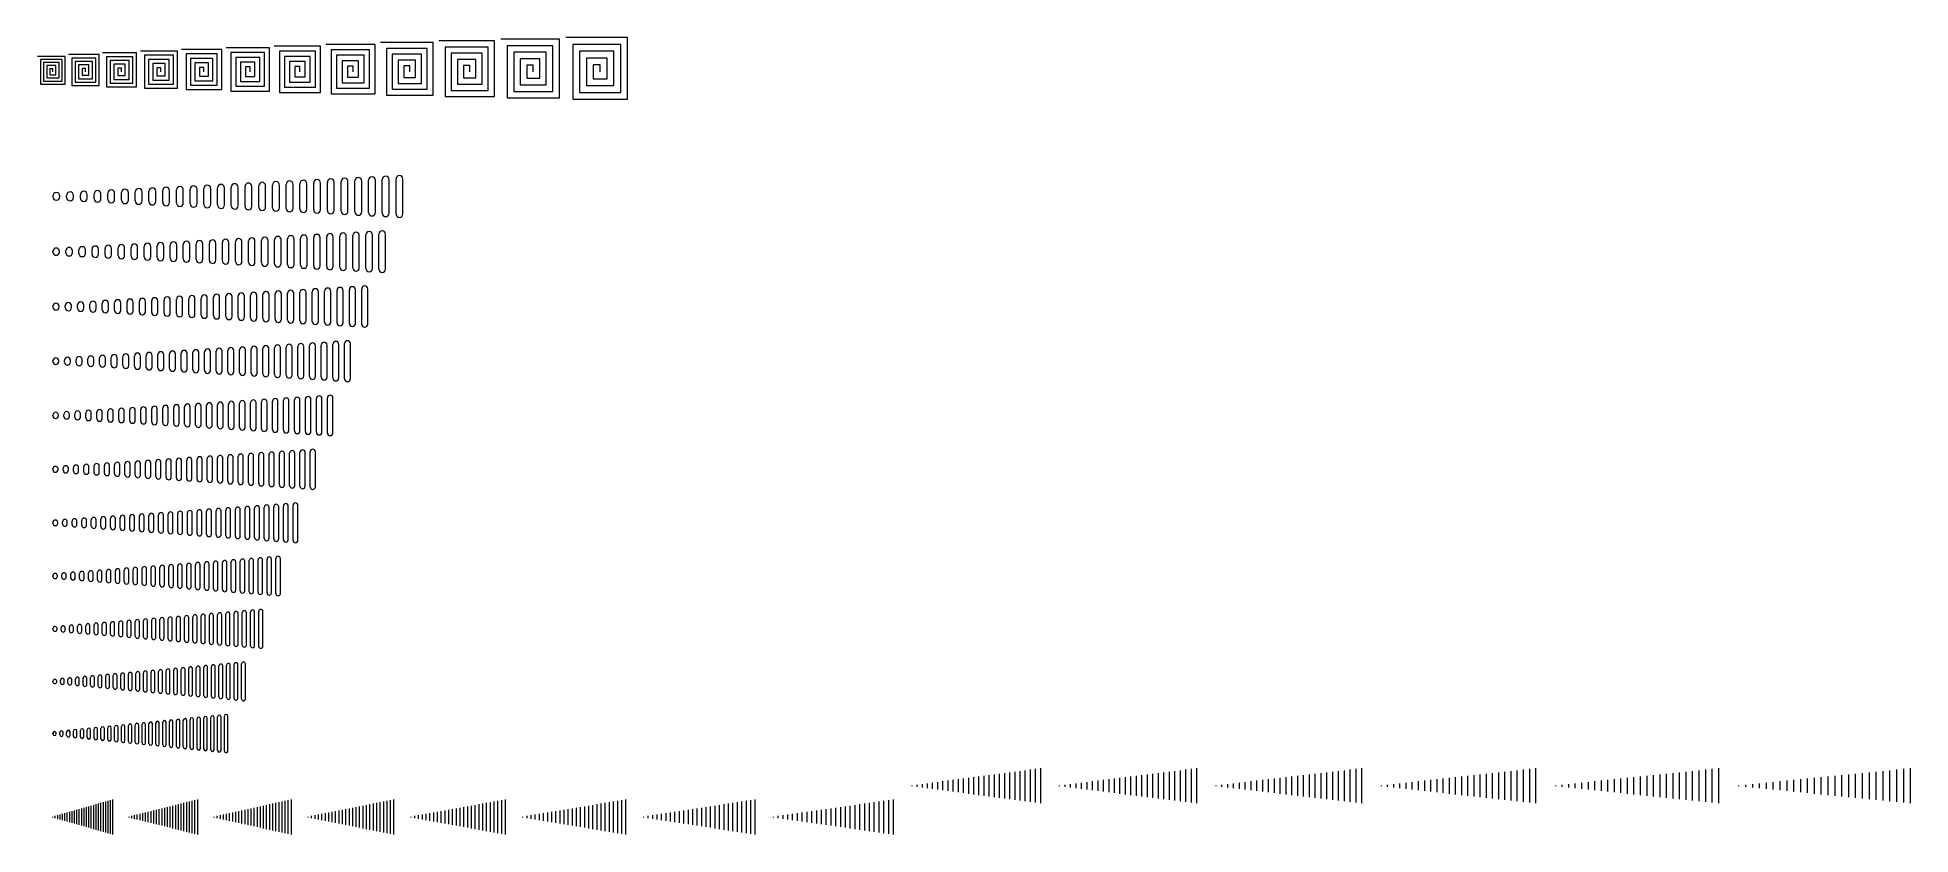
# Model space of a CAD drawing. Header units: metres. Extents: x -22 to 2707, y 0 to 1161.
import ezdxf

# ---------------------------------------------------------------- set-up
doc = ezdxf.new("R2010")
doc.units = ezdxf.units.M
doc.layers.add('TOP', color=1, linetype='Continuous', lineweight=0)

msp = doc.modelspace()

# ---------------------------------------------------------------- linework, layer by layer
at = {"layer": 'TOP'}
for p, q in [((390, 1148.5), (322.5, 1148.5)), ((390, 1081), (390, 1148.5)), ((469.5, 1151), (397.5, 1151)), ((469.5, 1079), (469.5, 1151)), ((554, 1153.5), (477.5, 1153.5)), ((554, 1077), (554, 1153.5)), ((643.5, 1156), (562.5, 1156)), ((634.5, 1147), (571.5, 1147)), ((571.5, 1147), (571.5, 1075)), ((634.5, 1084), (634.5, 1147)), ((643.5, 1075), (643.5, 1156)), ((738, 1158.5), (652.5, 1158.5)), ((728.5, 1149), (662, 1149)), ((662, 1149), (662, 1073)), ((728.5, 1082.5), (728.5, 1149)), ((738, 1073), (738, 1158.5)), ((837.5, 1161), (747.5, 1161)), ((827.5, 1151), (757.5, 1151)), ((757.5, 1151), (757.5, 1071)), ((827.5, 1081), (827.5, 1151)), ((837.5, 1071), (837.5, 1161)), ((18, 1133.5), (-22.5, 1133.5)), ((13.5, 1129), (-18, 1129)), ((-18, 1129), (-18, 1093)), ((9, 1124.5), (-13.5, 1124.5)), ((-13.5, 1124.5), (-13.5, 1097.5)), ((4.5, 1120), (-9, 1120)), ((-9, 1120), (-9, 1102)), ((4.5, 1106.5), (4.5, 1120)), ((9, 1102), (9, 1124.5)), ((13.5, 1097.5), (13.5, 1129)), ((18, 1093), (18, 1133.5)), ((67.5, 1136), (22.5, 1136)), ((62.5, 1131), (27.5, 1131)), ((27.5, 1131), (27.5, 1091)), ((57.5, 1126), (32.5, 1126)), ((32.5, 1126), (32.5, 1096)), ((52.5, 1121), (37.5, 1121)), ((37.5, 1121), (37.5, 1101)), ((52.5, 1106), (52.5, 1121)), ((57.5, 1101), (57.5, 1126)), ((62.5, 1096), (62.5, 1131)), ((67.5, 1091), (67.5, 1136)), ((122, 1138.5), (72.5, 1138.5)), ((116.5, 1133), (78, 1133)), ((78, 1133), (78, 1089)), ((111, 1127.5), (83.5, 1127.5)), ((83.5, 1127.5), (83.5, 1094.5)), ((105.5, 1122), (89, 1122)), ((89, 1122), (89, 1100)), ((105.5, 1105.5), (105.5, 1122)), ((111, 1100), (111, 1127.5)), ((116.5, 1094.5), (116.5, 1133)), ((122, 1089), (122, 1138.5)), ((181.5, 1141), (127.5, 1141)), ((175.5, 1135), (133.5, 1135)), ((133.5, 1135), (133.5, 1087)), ((169.5, 1129), (139.5, 1129)), ((139.5, 1129), (139.5, 1093)), ((163.5, 1123), (145.5, 1123)), ((145.5, 1123), (145.5, 1099)), ((163.5, 1105), (163.5, 1123)), ((169.5, 1099), (169.5, 1129)), ((175.5, 1093), (175.5, 1135)), ((181.5, 1087), (181.5, 1141)), ((246, 1143.5), (187.5, 1143.5)), ((239.5, 1137), (194, 1137)), ((194, 1137), (194, 1085)), ((233, 1130.5), (200.5, 1130.5)), ((200.5, 1130.5), (200.5, 1091.5)), ((226.5, 1124), (207, 1124)), ((207, 1124), (207, 1098)), ((226.5, 1104.5), (226.5, 1124)), ((233, 1098), (233, 1130.5)), ((239.5, 1091.5), (239.5, 1137)), ((246, 1085), (246, 1143.5)), ((315.5, 1146), (252.5, 1146)), ((308.5, 1139), (259.5, 1139)), ((259.5, 1139), (259.5, 1083)), ((301.5, 1132), (266.5, 1132)), ((266.5, 1132), (266.5, 1090)), ((294.5, 1125), (273.5, 1125)), ((273.5, 1125), (273.5, 1097)), ((294.5, 1104), (294.5, 1125)), ((301.5, 1097), (301.5, 1132)), ((308.5, 1090), (308.5, 1139)), ((315.5, 1083), (315.5, 1146)), ((382.5, 1141), (330, 1141)), ((330, 1141), (330, 1081)), ((375, 1133.5), (337.5, 1133.5)), ((337.5, 1133.5), (337.5, 1088.5)), ((367.5, 1126), (345, 1126)), ((345, 1126), (345, 1096)), ((367.5, 1103.5), (367.5, 1126)), ((375, 1096), (375, 1133.5)), ((382.5, 1088.5), (382.5, 1141)), ((461.5, 1143), (405.5, 1143)), ((405.5, 1143), (405.5, 1079)), ((453.5, 1135), (413.5, 1135)), ((413.5, 1135), (413.5, 1087)), ((445.5, 1127), (421.5, 1127)), ((421.5, 1127), (421.5, 1095)), ((445.5, 1103), (445.5, 1127)), ((453.5, 1095), (453.5, 1135)), ((461.5, 1087), (461.5, 1143)), ((545.5, 1145), (486, 1145)), ((486, 1145), (486, 1077)), ((537, 1136.5), (494.5, 1136.5)), ((494.5, 1136.5), (494.5, 1085.5)), ((528.5, 1128), (503, 1128)), ((503, 1128), (503, 1094)), ((520, 1119.5), (511.5, 1119.5)), ((511.5, 1119.5), (511.5, 1102.5)), ((520, 1111), (520, 1119.5)), ((528.5, 1102.5), (528.5, 1128)), ((537, 1094), (537, 1136.5)), ((545.5, 1085.5), (545.5, 1145)), ((625.5, 1138), (580.5, 1138)), ((580.5, 1138), (580.5, 1084)), ((616.5, 1129), (589.5, 1129)), ((589.5, 1129), (589.5, 1093)), ((607.5, 1120), (598.5, 1120)), ((598.5, 1120), (598.5, 1102)), ((607.5, 1111), (607.5, 1120)), ((616.5, 1102), (616.5, 1129)), ((625.5, 1093), (625.5, 1138)), ((719, 1139.5), (671.5, 1139.5)), ((671.5, 1139.5), (671.5, 1082.5)), ((709.5, 1130), (681, 1130)), ((681, 1130), (681, 1092)), ((700, 1120.5), (690.5, 1120.5)), ((690.5, 1120.5), (690.5, 1101.5)), ((700, 1111), (700, 1120.5)), ((709.5, 1101.5), (709.5, 1130)), ((719, 1092), (719, 1139.5)), ((817.5, 1141), (767.5, 1141)), ((767.5, 1141), (767.5, 1081)), ((807.5, 1131), (777.5, 1131)), ((777.5, 1131), (777.5, 1091)), ((797.5, 1121), (787.5, 1121)), ((787.5, 1121), (787.5, 1101)), ((797.5, 1111), (797.5, 1121)), ((807.5, 1101), (807.5, 1131)), ((817.5, 1091), (817.5, 1141)), ((-18, 1093), (18, 1093)), ((-13.5, 1097.5), (13.5, 1097.5)), ((-9, 1102), (9, 1102)), ((0, 1115.5), (-4.5, 1115.5)), ((-4.5, 1115.5), (-4.5, 1106.5)), ((-4.5, 1106.5), (4.5, 1106.5)), ((0, 1111), (0, 1115.5)), ((32.5, 1096), (62.5, 1096)), ((37.5, 1101), (57.5, 1101)), ((47.5, 1116), (42.5, 1116)), ((42.5, 1116), (42.5, 1106)), ((42.5, 1106), (52.5, 1106)), ((47.5, 1111), (47.5, 1116)), ((83.5, 1094.5), (116.5, 1094.5)), ((89, 1100), (111, 1100)), ((100, 1116.5), (94.5, 1116.5)), ((94.5, 1116.5), (94.5, 1105.5)), ((94.5, 1105.5), (105.5, 1105.5)), ((100, 1111), (100, 1116.5)), ((139.5, 1093), (175.5, 1093)), ((145.5, 1099), (169.5, 1099)), ((157.5, 1117), (151.5, 1117)), ((151.5, 1117), (151.5, 1105)), ((151.5, 1105), (163.5, 1105)), ((157.5, 1111), (157.5, 1117)), ((207, 1098), (233, 1098)), ((220, 1117.5), (213.5, 1117.5)), ((213.5, 1117.5), (213.5, 1104.5)), ((213.5, 1104.5), (226.5, 1104.5)), ((220, 1111), (220, 1117.5)), ((273.5, 1097), (301.5, 1097)), ((287.5, 1118), (280.5, 1118)), ((280.5, 1118), (280.5, 1104)), ((280.5, 1104), (294.5, 1104)), ((287.5, 1111), (287.5, 1118)), ((345, 1096), (375, 1096)), ((360, 1118.5), (352.5, 1118.5)), ((352.5, 1118.5), (352.5, 1103.5)), ((352.5, 1103.5), (367.5, 1103.5)), ((360, 1111), (360, 1118.5)), ((421.5, 1095), (453.5, 1095)), ((437.5, 1119), (429.5, 1119)), ((429.5, 1119), (429.5, 1103)), ((429.5, 1103), (445.5, 1103)), ((437.5, 1111), (437.5, 1119)), ((503, 1094), (537, 1094)), ((511.5, 1102.5), (528.5, 1102.5)), ((589.5, 1093), (625.5, 1093)), ((598.5, 1102), (616.5, 1102)), ((681, 1092), (719, 1092)), ((690.5, 1101.5), (709.5, 1101.5)), ((787.5, 1101), (807.5, 1101)), ((27.5, 1091), (67.5, 1091)), ((78, 1089), (122, 1089)), ((133.5, 1087), (181.5, 1087)), ((194, 1085), (246, 1085)), ((200.5, 1091.5), (239.5, 1091.5)), ((259.5, 1083), (315.5, 1083)), ((266.5, 1090), (308.5, 1090)), ((330, 1081), (390, 1081)), ((337.5, 1088.5), (382.5, 1088.5)), ((405.5, 1079), (469.5, 1079)), ((413.5, 1087), (461.5, 1087)), ((486, 1077), (554, 1077)), ((494.5, 1085.5), (545.5, 1085.5)), ((571.5, 1075), (643.5, 1075)), ((580.5, 1084), (634.5, 1084)), ((662, 1073), (738, 1073)), ((671.5, 1082.5), (728.5, 1082.5)), ((757.5, 1071), (837.5, 1071)), ((767.5, 1081), (827.5, 1081)), ((777.5, 1091), (817.5, 1091)), ((0, 929), (0, 930)), ((10, 929), (10, 930)), ((20, 928), (20, 931)), ((30, 928), (30, 931)), ((40, 927), (40, 932)), ((50, 927), (50, 932)), ((60, 926), (60, 933)), ((70, 926), (70, 933)), ((80, 925), (80, 934)), ((90, 925), (90, 934)), ((100, 924), (100, 935)), ((110, 924), (110, 935)), ((120, 923), (120, 936)), ((130, 923), (130, 936)), ((140, 922), (140, 937)), ((150, 922), (150, 937)), ((160, 921), (160, 938)), ((170, 921), (170, 938)), ((180, 920), (180, 939)), ((190, 920), (190, 939)), ((200, 919), (200, 940)), ((210, 919), (210, 940)), ((220, 918), (220, 941)), ((230, 918), (230, 941)), ((240, 917), (240, 942)), ((250, 917), (250, 942)), ((260, 916), (260, 943)), ((270, 916), (270, 943)), ((280, 915), (280, 944)), ((290, 915), (290, 944)), ((300, 914), (300, 945)), ((310, 914), (310, 945)), ((320, 913), (320, 946)), ((330, 913), (330, 946)), ((340, 912), (340, 947)), ((350, 912), (350, 947)), ((360, 911), (360, 948)), ((370, 911), (370, 948)), ((380, 910), (380, 949)), ((390, 910), (390, 949)), ((400, 909), (400, 950)), ((410, 909), (410, 950)), ((420, 908), (420, 951)), ((430, 908), (430, 951)), ((440, 907), (440, 952)), ((450, 907), (450, 952)), ((460, 906), (460, 953)), ((470, 906), (470, 953)), ((480, 905), (480, 954)), ((490, 905), (490, 954)), ((500, 904), (500, 955)), ((510, 904), (510, 955)), ((456, 824.5), (456, 873.5)), ((465.5, 824.5), (465.5, 873.5)), ((475, 823.5), (475, 874.5)), ((484.5, 823.5), (484.5, 874.5)), ((0, 848.5), (0, 849.5)), ((9.5, 848.5), (9.5, 849.5)), ((19, 847.5), (19, 850.5)), ((28.5, 847.5), (28.5, 850.5)), ((38, 846.5), (38, 851.5)), ((47.5, 846.5), (47.5, 851.5)), ((57, 845.5), (57, 852.5)), ((66.5, 845.5), (66.5, 852.5)), ((76, 844.5), (76, 853.5)), ((85.5, 844.5), (85.5, 853.5)), ((95, 843.5), (95, 854.5)), ((104.5, 843.5), (104.5, 854.5)), ((114, 842.5), (114, 855.5)), ((123.5, 842.5), (123.5, 855.5)), ((133, 841.5), (133, 856.5)), ((142.5, 841.5), (142.5, 856.5)), ((152, 840.5), (152, 857.5)), ((161.5, 840.5), (161.5, 857.5)), ((171, 839.5), (171, 858.5)), ((180.5, 839.5), (180.5, 858.5)), ((190, 838.5), (190, 859.5)), ((199.5, 838.5), (199.5, 859.5)), ((209, 837.5), (209, 860.5)), ((218.5, 837.5), (218.5, 860.5)), ((228, 836.5), (228, 861.5)), ((237.5, 836.5), (237.5, 861.5)), ((247, 835.5), (247, 862.5)), ((256.5, 835.5), (256.5, 862.5)), ((266, 834.5), (266, 863.5)), ((275.5, 834.5), (275.5, 863.5)), ((285, 833.5), (285, 864.5)), ((294.5, 833.5), (294.5, 864.5)), ((304, 832.5), (304, 865.5)), ((313.5, 832.5), (313.5, 865.5)), ((323, 831.5), (323, 866.5)), ((332.5, 831.5), (332.5, 866.5)), ((342, 830.5), (342, 867.5)), ((351.5, 830.5), (351.5, 867.5)), ((361, 829.5), (361, 868.5)), ((370.5, 829.5), (370.5, 868.5)), ((380, 828.5), (380, 869.5)), ((389.5, 828.5), (389.5, 869.5)), ((399, 827.5), (399, 870.5)), ((408.5, 827.5), (408.5, 870.5)), ((418, 826.5), (418, 871.5)), ((427.5, 826.5), (427.5, 871.5)), ((437, 825.5), (437, 872.5)), ((446.5, 825.5), (446.5, 872.5)), ((414, 745.5), (414, 792.5)), ((423, 745.5), (423, 792.5)), ((432, 744.5), (432, 793.5)), ((441, 744.5), (441, 793.5)), ((450, 743.5), (450, 794.5)), ((459, 743.5), (459, 794.5)), ((0, 768.5), (0, 769.5)), ((9, 768.5), (9, 769.5)), ((18, 767.5), (18, 770.5)), ((27, 767.5), (27, 770.5)), ((36, 766.5), (36, 771.5)), ((45, 766.5), (45, 771.5)), ((54, 765.5), (54, 772.5)), ((63, 765.5), (63, 772.5)), ((72, 764.5), (72, 773.5)), ((81, 764.5), (81, 773.5)), ((90, 763.5), (90, 774.5)), ((99, 763.5), (99, 774.5)), ((108, 762.5), (108, 775.5)), ((117, 762.5), (117, 775.5)), ((126, 761.5), (126, 776.5)), ((135, 761.5), (135, 776.5)), ((144, 760.5), (144, 777.5)), ((153, 760.5), (153, 777.5)), ((162, 759.5), (162, 778.5)), ((171, 759.5), (171, 778.5)), ((180, 758.5), (180, 779.5)), ((189, 758.5), (189, 779.5)), ((198, 757.5), (198, 780.5)), ((207, 757.5), (207, 780.5)), ((216, 756.5), (216, 781.5)), ((225, 756.5), (225, 781.5)), ((234, 755.5), (234, 782.5)), ((243, 755.5), (243, 782.5)), ((252, 754.5), (252, 783.5)), ((261, 754.5), (261, 783.5)), ((270, 753.5), (270, 784.5)), ((279, 753.5), (279, 784.5)), ((288, 752.5), (288, 785.5)), ((297, 752.5), (297, 785.5)), ((306, 751.5), (306, 786.5)), ((315, 751.5), (315, 786.5)), ((324, 750.5), (324, 787.5)), ((333, 750.5), (333, 787.5)), ((342, 749.5), (342, 788.5)), ((351, 749.5), (351, 788.5)), ((360, 748.5), (360, 789.5)), ((369, 748.5), (369, 789.5)), ((378, 747.5), (378, 790.5)), ((387, 747.5), (387, 790.5)), ((396, 746.5), (396, 791.5)), ((405, 746.5), (405, 791.5)), ((340, 669), (340, 710)), ((348.5, 669), (348.5, 710)), ((357, 668), (357, 711)), ((365.5, 668), (365.5, 711)), ((374, 667), (374, 712)), ((382.5, 667), (382.5, 712)), ((391, 666), (391, 713)), ((399.5, 666), (399.5, 713)), ((408, 665), (408, 714)), ((416.5, 665), (416.5, 714)), ((425, 664), (425, 715)), ((433.5, 664), (433.5, 715)), ((0, 689), (0, 690)), ((8.5, 689), (8.5, 690)), ((17, 688), (17, 691)), ((25.5, 688), (25.5, 691)), ((34, 687), (34, 692)), ((42.5, 687), (42.5, 692)), ((51, 686), (51, 693)), ((59.5, 686), (59.5, 693)), ((68, 685), (68, 694)), ((76.5, 685), (76.5, 694)), ((85, 684), (85, 695)), ((93.5, 684), (93.5, 695)), ((102, 683), (102, 696)), ((110.5, 683), (110.5, 696)), ((119, 682), (119, 697)), ((127.5, 682), (127.5, 697)), ((136, 681), (136, 698)), ((144.5, 681), (144.5, 698)), ((153, 680), (153, 699)), ((161.5, 680), (161.5, 699)), ((170, 679), (170, 700)), ((178.5, 679), (178.5, 700)), ((187, 678), (187, 701)), ((195.5, 678), (195.5, 701)), ((204, 677), (204, 702)), ((212.5, 677), (212.5, 702)), ((221, 676), (221, 703)), ((229.5, 676), (229.5, 703)), ((238, 675), (238, 704)), ((246.5, 675), (246.5, 704)), ((255, 674), (255, 705)), ((263.5, 674), (263.5, 705)), ((272, 673), (272, 706)), ((280.5, 673), (280.5, 706)), ((289, 672), (289, 707)), ((297.5, 672), (297.5, 707)), ((306, 671), (306, 708)), ((314.5, 671), (314.5, 708)), ((323, 670), (323, 709)), ((331.5, 670), (331.5, 709)), ((272, 593), (272, 628)), ((280, 593), (280, 628)), ((288, 592), (288, 629)), ((296, 592), (296, 629)), ((304, 591), (304, 630)), ((312, 591), (312, 630)), ((320, 590), (320, 631)), ((328, 590), (328, 631)), ((336, 589), (336, 632)), ((344, 589), (344, 632)), ((352, 588), (352, 633)), ((360, 588), (360, 633)), ((368, 587), (368, 634)), ((376, 587), (376, 634)), ((384, 586), (384, 635)), ((392, 586), (392, 635)), ((400, 585), (400, 636)), ((408, 585), (408, 636)), ((0, 610), (0, 611)), ((8, 610), (8, 611)), ((16, 609), (16, 612)), ((24, 609), (24, 612)), ((32, 608), (32, 613)), ((40, 608), (40, 613)), ((48, 607), (48, 614)), ((56, 607), (56, 614)), ((64, 606), (64, 615)), ((72, 606), (72, 615)), ((80, 605), (80, 616)), ((88, 605), (88, 616)), ((96, 604), (96, 617)), ((104, 604), (104, 617)), ((112, 603), (112, 618)), ((120, 603), (120, 618)), ((128, 602), (128, 619)), ((136, 602), (136, 619)), ((144, 601), (144, 620)), ((152, 601), (152, 620)), ((160, 600), (160, 621)), ((168, 600), (168, 621)), ((176, 599), (176, 622)), ((184, 599), (184, 622)), ((192, 598), (192, 623)), ((200, 598), (200, 623)), ((208, 597), (208, 624)), ((216, 597), (216, 624)), ((224, 596), (224, 625)), ((232, 596), (232, 625)), ((240, 595), (240, 626)), ((248, 595), (248, 626)), ((256, 594), (256, 627)), ((264, 594), (264, 627)), ((210, 517.5), (210, 546.5)), ((217.5, 517.5), (217.5, 546.5)), ((225, 516.5), (225, 547.5)), ((232.5, 516.5), (232.5, 547.5)), ((240, 515.5), (240, 548.5)), ((247.5, 515.5), (247.5, 548.5)), ((255, 514.5), (255, 549.5)), ((262.5, 514.5), (262.5, 549.5)), ((270, 513.5), (270, 550.5)), ((277.5, 513.5), (277.5, 550.5)), ((285, 512.5), (285, 551.5)), ((292.5, 512.5), (292.5, 551.5)), ((300, 511.5), (300, 552.5)), ((307.5, 511.5), (307.5, 552.5)), ((315, 510.5), (315, 553.5)), ((322.5, 510.5), (322.5, 553.5)), ((330, 509.5), (330, 554.5)), ((337.5, 509.5), (337.5, 554.5)), ((345, 508.5), (345, 555.5)), ((352.5, 508.5), (352.5, 555.5)), ((360, 507.5), (360, 556.5)), ((367.5, 507.5), (367.5, 556.5)), ((375, 506.5), (375, 557.5)), ((382.5, 506.5), (382.5, 557.5)), ((0, 531.5), (0, 532.5)), ((7.5, 531.5), (7.5, 532.5)), ((15, 530.5), (15, 533.5)), ((22.5, 530.5), (22.5, 533.5)), ((30, 529.5), (30, 534.5)), ((37.5, 529.5), (37.5, 534.5)), ((45, 528.5), (45, 535.5)), ((52.5, 528.5), (52.5, 535.5)), ((60, 527.5), (60, 536.5)), ((67.5, 527.5), (67.5, 536.5)), ((75, 526.5), (75, 537.5)), ((82.5, 526.5), (82.5, 537.5)), ((90, 525.5), (90, 538.5)), ((97.5, 525.5), (97.5, 538.5)), ((105, 524.5), (105, 539.5)), ((112.5, 524.5), (112.5, 539.5)), ((120, 523.5), (120, 540.5)), ((127.5, 523.5), (127.5, 540.5)), ((135, 522.5), (135, 541.5)), ((142.5, 522.5), (142.5, 541.5)), ((150, 521.5), (150, 542.5)), ((157.5, 521.5), (157.5, 542.5)), ((165, 520.5), (165, 543.5)), ((172.5, 520.5), (172.5, 543.5)), ((180, 519.5), (180, 544.5)), ((187.5, 519.5), (187.5, 544.5)), ((195, 518.5), (195, 545.5)), ((202.5, 518.5), (202.5, 545.5)), ((140, 443.5), (140, 464.5)), ((147, 443.5), (147, 464.5)), ((154, 442.5), (154, 465.5)), ((161, 442.5), (161, 465.5)), ((168, 441.5), (168, 466.5)), ((175, 441.5), (175, 466.5)), ((182, 440.5), (182, 467.5)), ((189, 440.5), (189, 467.5)), ((196, 439.5), (196, 468.5)), ((203, 439.5), (203, 468.5)), ((210, 438.5), (210, 469.5)), ((217, 438.5), (217, 469.5)), ((224, 437.5), (224, 470.5)), ((231, 437.5), (231, 470.5)), ((238, 436.5), (238, 471.5)), ((245, 436.5), (245, 471.5)), ((252, 435.5), (252, 472.5)), ((259, 435.5), (259, 472.5)), ((266, 434.5), (266, 473.5)), ((273, 434.5), (273, 473.5)), ((280, 433.5), (280, 474.5)), ((287, 433.5), (287, 474.5)), ((294, 432.5), (294, 475.5)), ((301, 432.5), (301, 475.5)), ((308, 431.5), (308, 476.5)), ((315, 431.5), (315, 476.5)), ((322, 430.5), (322, 477.5)), ((329, 430.5), (329, 477.5)), ((336, 429.5), (336, 478.5)), ((343, 429.5), (343, 478.5)), ((350, 428.5), (350, 479.5)), ((357, 428.5), (357, 479.5)), ((0, 453.5), (0, 454.5)), ((7, 453.5), (7, 454.5)), ((14, 452.5), (14, 455.5)), ((21, 452.5), (21, 455.5)), ((28, 451.5), (28, 456.5)), ((35, 451.5), (35, 456.5)), ((42, 450.5), (42, 457.5)), ((49, 450.5), (49, 457.5)), ((56, 449.5), (56, 458.5)), ((63, 449.5), (63, 458.5)), ((70, 448.5), (70, 459.5)), ((77, 448.5), (77, 459.5)), ((84, 447.5), (84, 460.5)), ((91, 447.5), (91, 460.5)), ((98, 446.5), (98, 461.5)), ((105, 446.5), (105, 461.5)), ((112, 445.5), (112, 462.5)), ((119, 445.5), (119, 462.5)), ((126, 444.5), (126, 463.5)), ((133, 444.5), (133, 463.5)), ((78, 370), (78, 383)), ((84.5, 370), (84.5, 383)), ((91, 369), (91, 384)), ((97.5, 369), (97.5, 384)), ((104, 368), (104, 385)), ((110.5, 368), (110.5, 385)), ((117, 367), (117, 386)), ((123.5, 367), (123.5, 386)), ((130, 366), (130, 387)), ((136.5, 366), (136.5, 387)), ((143, 365), (143, 388)), ((149.5, 365), (149.5, 388)), ((156, 364), (156, 389)), ((162.5, 364), (162.5, 389)), ((169, 363), (169, 390)), ((175.5, 363), (175.5, 390)), ((182, 362), (182, 391)), ((188.5, 362), (188.5, 391)), ((195, 361), (195, 392)), ((201.5, 361), (201.5, 392)), ((208, 360), (208, 393)), ((214.5, 360), (214.5, 393)), ((221, 359), (221, 394)), ((227.5, 359), (227.5, 394)), ((234, 358), (234, 395)), ((240.5, 358), (240.5, 395)), ((247, 357), (247, 396)), ((253.5, 357), (253.5, 396)), ((260, 356), (260, 397)), ((266.5, 356), (266.5, 397)), ((273, 355), (273, 398)), ((279.5, 355), (279.5, 398)), ((286, 354), (286, 399)), ((292.5, 354), (292.5, 399)), ((299, 353), (299, 400)), ((305.5, 353), (305.5, 400)), ((312, 352), (312, 401)), ((318.5, 352), (318.5, 401)), ((325, 351), (325, 402)), ((331.5, 351), (331.5, 402)), ((0, 376), (0, 377)), ((6.5, 376), (6.5, 377)), ((13, 375), (13, 378)), ((19.5, 375), (19.5, 378)), ((26, 374), (26, 379)), ((32.5, 374), (32.5, 379)), ((39, 373), (39, 380)), ((45.5, 373), (45.5, 380)), ((52, 372), (52, 381)), ((58.5, 372), (58.5, 381)), ((65, 371), (65, 382)), ((71.5, 371), (71.5, 382)), ((12, 298), (12, 301)), ((18, 298), (18, 301)), ((24, 297), (24, 302)), ((30, 297), (30, 302)), ((36, 296), (36, 303)), ((42, 296), (42, 303)), ((48, 295), (48, 304)), ((54, 295), (54, 304)), ((60, 294), (60, 305)), ((66, 294), (66, 305)), ((72, 293), (72, 306)), ((78, 293), (78, 306)), ((84, 292), (84, 307)), ((90, 292), (90, 307)), ((96, 291), (96, 308)), ((102, 291), (102, 308)), ((108, 290), (108, 309)), ((114, 290), (114, 309)), ((120, 289), (120, 310)), ((126, 289), (126, 310)), ((132, 288), (132, 311)), ((138, 288), (138, 311)), ((144, 287), (144, 312)), ((150, 287), (150, 312)), ((156, 286), (156, 313)), ((162, 286), (162, 313)), ((168, 285), (168, 314)), ((174, 285), (174, 314)), ((180, 284), (180, 315)), ((186, 284), (186, 315)), ((192, 283), (192, 316)), ((198, 283), (198, 316)), ((204, 282), (204, 317)), ((210, 282), (210, 317)), ((216, 281), (216, 318)), ((222, 281), (222, 318)), ((228, 280), (228, 319)), ((234, 280), (234, 319)), ((240, 279), (240, 320)), ((246, 279), (246, 320)), ((252, 278), (252, 321)), ((258, 278), (258, 321)), ((264, 277), (264, 322)), ((270, 277), (270, 322)), ((276, 276), (276, 323)), ((282, 276), (282, 323)), ((288, 275), (288, 324)), ((294, 275), (294, 324)), ((300, 274), (300, 325)), ((306, 274), (306, 325)), ((0, 299), (0, 300)), ((6, 299), (6, 300)), ((253, 199.5), (253, 246.5)), ((258.5, 199.5), (258.5, 246.5)), ((264, 198.5), (264, 247.5)), ((269.5, 198.5), (269.5, 247.5)), ((275, 197.5), (275, 248.5)), ((280.5, 197.5), (280.5, 248.5)), ((0, 222.5), (0, 223.5)), ((5.5, 222.5), (5.5, 223.5)), ((11, 221.5), (11, 224.5)), ((16.5, 221.5), (16.5, 224.5)), ((22, 220.5), (22, 225.5)), ((27.5, 220.5), (27.5, 225.5)), ((33, 219.5), (33, 226.5)), ((38.5, 219.5), (38.5, 226.5)), ((44, 218.5), (44, 227.5)), ((49.5, 218.5), (49.5, 227.5)), ((55, 217.5), (55, 228.5)), ((60.5, 217.5), (60.5, 228.5)), ((66, 216.5), (66, 229.5)), ((71.5, 216.5), (71.5, 229.5)), ((77, 215.5), (77, 230.5)), ((82.5, 215.5), (82.5, 230.5)), ((88, 214.5), (88, 231.5)), ((93.5, 214.5), (93.5, 231.5)), ((99, 213.5), (99, 232.5)), ((104.5, 213.5), (104.5, 232.5)), ((110, 212.5), (110, 233.5)), ((115.5, 212.5), (115.5, 233.5)), ((121, 211.5), (121, 234.5)), ((126.5, 211.5), (126.5, 234.5)), ((132, 210.5), (132, 235.5)), ((137.5, 210.5), (137.5, 235.5)), ((143, 209.5), (143, 236.5)), ((148.5, 209.5), (148.5, 236.5)), ((154, 208.5), (154, 237.5)), ((159.5, 208.5), (159.5, 237.5)), ((165, 207.5), (165, 238.5)), ((170.5, 207.5), (170.5, 238.5)), ((176, 206.5), (176, 239.5)), ((181.5, 206.5), (181.5, 239.5)), ((187, 205.5), (187, 240.5)), ((192.5, 205.5), (192.5, 240.5)), ((198, 204.5), (198, 241.5)), ((203.5, 204.5), (203.5, 241.5)), ((209, 203.5), (209, 242.5)), ((214.5, 203.5), (214.5, 242.5)), ((220, 202.5), (220, 243.5)), ((225.5, 202.5), (225.5, 243.5)), ((231, 201.5), (231, 244.5)), ((236.5, 201.5), (236.5, 244.5)), ((242, 200.5), (242, 245.5)), ((247.5, 200.5), (247.5, 245.5)), ((170, 129.5), (170, 164.5)), ((175, 129.5), (175, 164.5)), ((180, 128.5), (180, 165.5)), ((185, 128.5), (185, 165.5)), ((190, 127.5), (190, 166.5)), ((195, 127.5), (195, 166.5)), ((200, 126.5), (200, 167.5)), ((205, 126.5), (205, 167.5)), ((210, 125.5), (210, 168.5)), ((215, 125.5), (215, 168.5)), ((220, 124.5), (220, 169.5)), ((225, 124.5), (225, 169.5)), ((230, 123.5), (230, 170.5)), ((235, 123.5), (235, 170.5)), ((240, 122.5), (240, 171.5)), ((245, 122.5), (245, 171.5)), ((250, 121.5), (250, 172.5)), ((255, 121.5), (255, 172.5)), ((0, 146.5), (0, 147.5)), ((5, 146.5), (5, 147.5)), ((10, 145.5), (10, 148.5)), ((15, 145.5), (15, 148.5)), ((20, 144.5), (20, 149.5)), ((25, 144.5), (25, 149.5)), ((30, 143.5), (30, 150.5)), ((35, 143.5), (35, 150.5)), ((40, 142.5), (40, 151.5)), ((45, 142.5), (45, 151.5)), ((50, 141.5), (50, 152.5)), ((55, 141.5), (55, 152.5)), ((60, 140.5), (60, 153.5)), ((65, 140.5), (65, 153.5)), ((70, 139.5), (70, 154.5)), ((75, 139.5), (75, 154.5)), ((80, 138.5), (80, 155.5)), ((85, 138.5), (85, 155.5)), ((90, 137.5), (90, 156.5)), ((95, 137.5), (95, 156.5)), ((100, 136.5), (100, 157.5)), ((105, 136.5), (105, 157.5)), ((110, 135.5), (110, 158.5)), ((115, 135.5), (115, 158.5)), ((120, 134.5), (120, 159.5)), ((125, 134.5), (125, 159.5)), ((130, 133.5), (130, 160.5)), ((135, 133.5), (135, 160.5)), ((140, 132.5), (140, 161.5)), ((145, 132.5), (145, 161.5)), ((150, 131.5), (150, 162.5)), ((155, 131.5), (155, 162.5)), ((160, 130.5), (160, 163.5)), ((165, 130.5), (165, 163.5)), ((1334.5, 59.5), (1334.5, 82.5)), ((1342, 58.5), (1342, 83.5)), ((1349.5, 57.5), (1349.5, 84.5)), ((1357, 56.5), (1357, 85.5)), ((1364.5, 55.5), (1364.5, 86.5)), ((1372, 54.5), (1372, 87.5)), ((1379.5, 53.5), (1379.5, 88.5)), ((1387, 52.5), (1387, 89.5)), ((1394.5, 51.5), (1394.5, 90.5)), ((1402, 50.5), (1402, 91.5)), ((1409.5, 49.5), (1409.5, 92.5)), ((1417, 48.5), (1417, 93.5)), ((1424.5, 47.5), (1424.5, 94.5)), ((1432, 46.5), (1432, 95.5)), ((1439.5, 45.5), (1439.5, 96.5)), ((1555, 59.5), (1555, 82.5)), ((1563, 58.5), (1563, 83.5)), ((1571, 57.5), (1571, 84.5)), ((1579, 56.5), (1579, 85.5)), ((1587, 55.5), (1587, 86.5)), ((1595, 54.5), (1595, 87.5)), ((1603, 53.5), (1603, 88.5)), ((1611, 52.5), (1611, 89.5)), ((1619, 51.5), (1619, 90.5)), ((1627, 50.5), (1627, 91.5)), ((1635, 49.5), (1635, 92.5)), ((1643, 48.5), (1643, 93.5)), ((1651, 47.5), (1651, 94.5)), ((1659, 46.5), (1659, 95.5)), ((1667, 45.5), (1667, 96.5)), ((1788.5, 59.5), (1788.5, 82.5)), ((1797, 58.5), (1797, 83.5)), ((1805.5, 57.5), (1805.5, 84.5)), ((1814, 56.5), (1814, 85.5)), ((1822.5, 55.5), (1822.5, 86.5)), ((1831, 54.5), (1831, 87.5)), ((1839.5, 53.5), (1839.5, 88.5)), ((1848, 52.5), (1848, 89.5)), ((1856.5, 51.5), (1856.5, 90.5)), ((1865, 50.5), (1865, 91.5)), ((1873.5, 49.5), (1873.5, 92.5)), ((1882, 48.5), (1882, 93.5)), ((1890.5, 47.5), (1890.5, 94.5)), ((1899, 46.5), (1899, 95.5)), ((1907.5, 45.5), (1907.5, 96.5)), ((2035, 59.5), (2035, 82.5)), ((2044, 58.5), (2044, 83.5)), ((2053, 57.5), (2053, 84.5)), ((2062, 56.5), (2062, 85.5)), ((2071, 55.5), (2071, 86.5)), ((2080, 54.5), (2080, 87.5)), ((2089, 53.5), (2089, 88.5)), ((2098, 52.5), (2098, 89.5)), ((2107, 51.5), (2107, 90.5)), ((2116, 50.5), (2116, 91.5)), ((2125, 49.5), (2125, 92.5)), ((2134, 48.5), (2134, 93.5)), ((2143, 47.5), (2143, 94.5)), ((2152, 46.5), (2152, 95.5)), ((2161, 45.5), (2161, 96.5)), ((2294.5, 59.5), (2294.5, 82.5)), ((2304, 58.5), (2304, 83.5)), ((2313.5, 57.5), (2313.5, 84.5)), ((2323, 56.5), (2323, 85.5)), ((2332.5, 55.5), (2332.5, 86.5)), ((2342, 54.5), (2342, 87.5)), ((2351.5, 53.5), (2351.5, 88.5)), ((2361, 52.5), (2361, 89.5)), ((2370.5, 51.5), (2370.5, 90.5)), ((2380, 50.5), (2380, 91.5)), ((2389.5, 49.5), (2389.5, 92.5)), ((2399, 48.5), (2399, 93.5)), ((2408.5, 47.5), (2408.5, 94.5)), ((2418, 46.5), (2418, 95.5)), ((2427.5, 45.5), (2427.5, 96.5)), ((2567, 59.5), (2567, 82.5)), ((2577, 58.5), (2577, 83.5)), ((2587, 57.5), (2587, 84.5)), ((2597, 56.5), (2597, 85.5)), ((2607, 55.5), (2607, 86.5)), ((2617, 54.5), (2617, 87.5)), ((2627, 53.5), (2627, 88.5)), ((2637, 52.5), (2637, 89.5)), ((2647, 51.5), (2647, 90.5)), ((2657, 50.5), (2657, 91.5)), ((2667, 49.5), (2667, 92.5)), ((2677, 48.5), (2677, 93.5)), ((2687, 47.5), (2687, 94.5)), ((2697, 46.5), (2697, 95.5)), ((2707, 45.5), (2707, 96.5)), ((1252, 70.5), (1252, 71.5)), ((1259.5, 69.5), (1259.5, 72.5)), ((1267, 68.5), (1267, 73.5)), ((1274.5, 67.5), (1274.5, 74.5)), ((1282, 66.5), (1282, 75.5)), ((1289.5, 65.5), (1289.5, 76.5)), ((1297, 64.5), (1297, 77.5)), ((1304.5, 63.5), (1304.5, 78.5)), ((1312, 62.5), (1312, 79.5)), ((1319.5, 61.5), (1319.5, 80.5)), ((1327, 60.5), (1327, 81.5)), ((1467, 70.5), (1467, 71.5)), ((1475, 69.5), (1475, 72.5)), ((1483, 68.5), (1483, 73.5)), ((1491, 67.5), (1491, 74.5)), ((1499, 66.5), (1499, 75.5)), ((1507, 65.5), (1507, 76.5)), ((1515, 64.5), (1515, 77.5)), ((1523, 63.5), (1523, 78.5)), ((1531, 62.5), (1531, 79.5)), ((1539, 61.5), (1539, 80.5)), ((1547, 60.5), (1547, 81.5)), ((1695, 70.5), (1695, 71.5)), ((1703.5, 69.5), (1703.5, 72.5)), ((1712, 68.5), (1712, 73.5)), ((1720.5, 67.5), (1720.5, 74.5)), ((1729, 66.5), (1729, 75.5)), ((1737.5, 65.5), (1737.5, 76.5)), ((1746, 64.5), (1746, 77.5)), ((1754.5, 63.5), (1754.5, 78.5)), ((1763, 62.5), (1763, 79.5)), ((1771.5, 61.5), (1771.5, 80.5)), ((1780, 60.5), (1780, 81.5)), ((1936, 70.5), (1936, 71.5)), ((1945, 69.5), (1945, 72.5)), ((1954, 68.5), (1954, 73.5)), ((1963, 67.5), (1963, 74.5)), ((1972, 66.5), (1972, 75.5)), ((1981, 65.5), (1981, 76.5)), ((1990, 64.5), (1990, 77.5)), ((1999, 63.5), (1999, 78.5)), ((2008, 62.5), (2008, 79.5)), ((2017, 61.5), (2017, 80.5)), ((2026, 60.5), (2026, 81.5)), ((2190, 70.5), (2190, 71.5)), ((2199.5, 69.5), (2199.5, 72.5)), ((2209, 68.5), (2209, 73.5)), ((2218.5, 67.5), (2218.5, 74.5)), ((2228, 66.5), (2228, 75.5)), ((2237.5, 65.5), (2237.5, 76.5)), ((2247, 64.5), (2247, 77.5)), ((2256.5, 63.5), (2256.5, 78.5)), ((2266, 62.5), (2266, 79.5)), ((2275.5, 61.5), (2275.5, 80.5)), ((2285, 60.5), (2285, 81.5)), ((2457, 70.5), (2457, 71.5)), ((2467, 69.5), (2467, 72.5)), ((2477, 68.5), (2477, 73.5)), ((2487, 67.5), (2487, 74.5)), ((2497, 66.5), (2497, 75.5)), ((2507, 65.5), (2507, 76.5)), ((2517, 64.5), (2517, 77.5)), ((2527, 63.5), (2527, 78.5)), ((2537, 62.5), (2537, 79.5)), ((2547, 61.5), (2547, 80.5)), ((2557, 60.5), (2557, 81.5)), ((7, 23), (7, 28)), ((10.5, 22), (10.5, 29)), ((14, 21), (14, 30)), ((17.5, 20), (17.5, 31)), ((21, 19), (21, 32)), ((24.5, 18), (24.5, 33)), ((28, 17), (28, 34)), ((31.5, 16), (31.5, 35)), ((35, 15), (35, 36)), ((38.5, 14), (38.5, 37)), ((42, 13), (42, 38)), ((45.5, 12), (45.5, 39)), ((49, 11), (49, 40)), ((52.5, 10), (52.5, 41)), ((56, 9), (56, 42)), ((59.5, 8), (59.5, 43)), ((63, 7), (63, 44)), ((66.5, 6), (66.5, 45)), ((70, 5), (70, 46)), ((73.5, 4), (73.5, 47)), ((77, 3), (77, 48)), ((80.5, 2), (80.5, 49)), ((84, 1), (84, 50)), ((87.5, 0), (87.5, 51)), ((119, 23), (119, 28)), ((123, 22), (123, 29)), ((127, 21), (127, 30)), ((131, 20), (131, 31)), ((135, 19), (135, 32)), ((139, 18), (139, 33)), ((143, 17), (143, 34)), ((147, 16), (147, 35)), ((151, 15), (151, 36)), ((155, 14), (155, 37)), ((159, 13), (159, 38)), ((163, 12), (163, 39)), ((167, 11), (167, 40)), ((171, 10), (171, 41)), ((175, 9), (175, 42)), ((179, 8), (179, 43)), ((183, 7), (183, 44)), ((187, 6), (187, 45)), ((191, 5), (191, 46)), ((195, 4), (195, 47)), ((199, 3), (199, 48)), ((203, 2), (203, 49)), ((207, 1), (207, 50)), ((211, 0), (211, 51)), ((244, 23), (244, 28)), ((248.5, 22), (248.5, 29)), ((253, 21), (253, 30)), ((257.5, 20), (257.5, 31)), ((262, 19), (262, 32)), ((266.5, 18), (266.5, 33)), ((271, 17), (271, 34)), ((275.5, 16), (275.5, 35)), ((280, 15), (280, 36)), ((284.5, 14), (284.5, 37)), ((289, 13), (289, 38)), ((293.5, 12), (293.5, 39)), ((298, 11), (298, 40)), ((302.5, 10), (302.5, 41)), ((307, 9), (307, 42)), ((311.5, 8), (311.5, 43)), ((316, 7), (316, 44)), ((320.5, 6), (320.5, 45)), ((325, 5), (325, 46)), ((329.5, 4), (329.5, 47)), ((334, 3), (334, 48)), ((338.5, 2), (338.5, 49)), ((343, 1), (343, 50)), ((347.5, 0), (347.5, 51)), ((382, 23), (382, 28)), ((387, 22), (387, 29)), ((392, 21), (392, 30)), ((397, 20), (397, 31)), ((402, 19), (402, 32)), ((407, 18), (407, 33)), ((412, 17), (412, 34)), ((417, 16), (417, 35)), ((422, 15), (422, 36)), ((427, 14), (427, 37)), ((432, 13), (432, 38)), ((437, 12), (437, 39)), ((442, 11), (442, 40)), ((447, 10), (447, 41)), ((452, 9), (452, 42)), ((457, 8), (457, 43)), ((462, 7), (462, 44)), ((467, 6), (467, 45)), ((472, 5), (472, 46)), ((477, 4), (477, 47)), ((482, 3), (482, 48)), ((487, 2), (487, 49)), ((492, 1), (492, 50)), ((497, 0), (497, 51)), ((533, 23), (533, 28)), ((538.5, 22), (538.5, 29)), ((544, 21), (544, 30)), ((549.5, 20), (549.5, 31)), ((555, 19), (555, 32)), ((560.5, 18), (560.5, 33)), ((566, 17), (566, 34)), ((571.5, 16), (571.5, 35)), ((577, 15), (577, 36)), ((582.5, 14), (582.5, 37)), ((588, 13), (588, 38)), ((593.5, 12), (593.5, 39)), ((599, 11), (599, 40)), ((604.5, 10), (604.5, 41)), ((610, 9), (610, 42)), ((615.5, 8), (615.5, 43)), ((621, 7), (621, 44)), ((626.5, 6), (626.5, 45)), ((632, 5), (632, 46)), ((637.5, 4), (637.5, 47)), ((643, 3), (643, 48)), ((648.5, 2), (648.5, 49)), ((654, 1), (654, 50)), ((659.5, 0), (659.5, 51)), ((697, 23), (697, 28)), ((703, 22), (703, 29)), ((709, 21), (709, 30)), ((715, 20), (715, 31)), ((721, 19), (721, 32)), ((727, 18), (727, 33)), ((733, 17), (733, 34)), ((739, 16), (739, 35)), ((745, 15), (745, 36)), ((751, 14), (751, 37)), ((757, 13), (757, 38)), ((763, 12), (763, 39)), ((769, 11), (769, 40)), ((775, 10), (775, 41)), ((781, 9), (781, 42)), ((787, 8), (787, 43)), ((793, 7), (793, 44)), ((799, 6), (799, 45)), ((805, 5), (805, 46)), ((811, 4), (811, 47)), ((817, 3), (817, 48)), ((823, 2), (823, 49)), ((829, 1), (829, 50)), ((835, 0), (835, 51)), ((874, 23), (874, 28)), ((880.5, 22), (880.5, 29)), ((887, 21), (887, 30)), ((893.5, 20), (893.5, 31)), ((900, 19), (900, 32)), ((906.5, 18), (906.5, 33)), ((913, 17), (913, 34)), ((919.5, 16), (919.5, 35)), ((926, 15), (926, 36)), ((932.5, 14), (932.5, 37)), ((939, 13), (939, 38)), ((945.5, 12), (945.5, 39)), ((952, 11), (952, 40)), ((958.5, 10), (958.5, 41)), ((965, 9), (965, 42)), ((971.5, 8), (971.5, 43)), ((978, 7), (978, 44)), ((984.5, 6), (984.5, 45)), ((991, 5), (991, 46)), ((997.5, 4), (997.5, 47)), ((1004, 3), (1004, 48)), ((1010.5, 2), (1010.5, 49)), ((1017, 1), (1017, 50)), ((1023.5, 0), (1023.5, 51)), ((1064, 23), (1064, 28)), ((1071, 22), (1071, 29)), ((1078, 21), (1078, 30)), ((1085, 20), (1085, 31)), ((1092, 19), (1092, 32)), ((1099, 18), (1099, 33)), ((1106, 17), (1106, 34)), ((1113, 16), (1113, 35)), ((1120, 15), (1120, 36)), ((1127, 14), (1127, 37)), ((1134, 13), (1134, 38)), ((1141, 12), (1141, 39)), ((1148, 11), (1148, 40)), ((1155, 10), (1155, 41)), ((1162, 9), (1162, 42)), ((1169, 8), (1169, 43)), ((1176, 7), (1176, 44)), ((1183, 6), (1183, 45)), ((1190, 5), (1190, 46)), ((1197, 4), (1197, 47)), ((1204, 3), (1204, 48)), ((1211, 2), (1211, 49)), ((1218, 1), (1218, 50)), ((1225, 0), (1225, 51)), ((0, 25), (0, 26)), ((3.5, 24), (3.5, 27)), ((111, 25), (111, 26)), ((115, 24), (115, 27)), ((235, 25), (235, 26)), ((239.5, 24), (239.5, 27)), ((372, 25), (372, 26)), ((377, 24), (377, 27)), ((522, 25), (522, 26)), ((527.5, 24), (527.5, 27)), ((685, 25), (685, 26)), ((691, 24), (691, 27)), ((861, 25), (861, 26)), ((867.5, 24), (867.5, 27)), ((1050, 25), (1050, 26)), ((1057, 24), (1057, 27))]:
    msp.add_line(p, q, dxfattribs=at)
for centre, radius, start, end in [((425, 951), 5, 0, 180), ((445, 952), 5, 0, 180), ((465, 953), 5, 0, 180), ((485, 954), 5, 0, 180), ((505, 955), 5, 0, 180), ((5, 930), 5, 0, 180), ((5, 929), 5, -180, 0), ((25, 931), 5, 0, 180), ((45, 932), 5, 0, 180), ((65, 933), 5, 0, 180), ((85, 934), 5, 0, 180), ((105, 935), 5, 0, 180), ((125, 936), 5, 0, 180), ((145, 937), 5, 0, 180), ((165, 938), 5, 0, 180), ((185, 939), 5, 0, 180), ((205, 940), 5, 0, 180), ((225, 941), 5, 0, 180), ((245, 942), 5, 0, 180), ((265, 943), 5, 0, 180), ((285, 944), 5, 0, 180), ((305, 945), 5, 0, 180), ((325, 946), 5, 0, 180), ((345, 947), 5, 0, 180), ((365, 948), 5, 0, 180), ((385, 949), 5, 0, 180), ((405, 950), 5, 0, 180), ((25, 928), 5, -180, 0), ((45, 927), 5, -180, 0), ((65, 926), 5, -180, 0), ((85, 925), 5, -180, 0), ((105, 924), 5, -180, 0), ((125, 923), 5, -180, 0), ((145, 922), 5, -180, 0), ((165, 921), 5, -180, 0), ((185, 920), 5, -180, 0), ((205, 919), 5, -180, 0), ((225, 918), 5, -180, 0), ((245, 917), 5, -180, 0), ((265, 916), 5, -180, 0), ((285, 915), 5, -180, 0), ((305, 914), 5, -180, 0), ((325, 913), 5, -180, 0), ((345, 912), 5, -180, 0), ((365, 911), 5, -180, 0), ((385, 910), 5, -180, 0), ((405, 909), 5, -180, 0), ((425, 908), 5, -180, 0), ((445, 907), 5, -180, 0), ((465, 906), 5, -180, 0), ((485, 905), 5, -180, 0), ((505, 904), 5, -180, 0), ((384.75, 869.5), 4.75, 0, 180), ((403.75, 870.5), 4.75, 0, 180), ((422.75, 871.5), 4.75, 0, 180), ((441.75, 872.5), 4.75, 0, 180), ((460.75, 873.5), 4.75, 0, 180), ((479.75, 874.5), 4.75, 0, 180), ((4.75, 849.5), 4.75, 0, 180), ((4.75, 848.5), 4.75, -180, 0), ((23.75, 850.5), 4.75, 0, 180), ((23.75, 847.5), 4.75, -180, 0), ((42.75, 851.5), 4.75, 0, 180), ((42.75, 846.5), 4.75, -180, 0), ((61.75, 852.5), 4.75, 0, 180), ((80.75, 853.5), 4.75, 0, 180), ((99.75, 854.5), 4.75, 0, 180), ((118.75, 855.5), 4.75, 0, 180), ((137.75, 856.5), 4.75, 0, 180), ((156.75, 857.5), 4.75, 0, 180), ((175.75, 858.5), 4.75, 0, 180), ((194.75, 859.5), 4.75, 0, 180), ((213.75, 860.5), 4.75, 0, 180), ((232.75, 861.5), 4.75, 0, 180), ((251.75, 862.5), 4.75, 0, 180), ((270.75, 863.5), 4.75, 0, 180), ((289.75, 864.5), 4.75, 0, 180), ((308.75, 865.5), 4.75, 0, 180), ((327.75, 866.5), 4.75, 0, 180), ((346.75, 867.5), 4.75, 0, 180), ((365.75, 868.5), 4.75, 0, 180), ((61.75, 845.5), 4.75, -180, 0), ((80.75, 844.5), 4.75, -180, 0), ((99.75, 843.5), 4.75, -180, 0), ((118.75, 842.5), 4.75, -180, 0), ((137.75, 841.5), 4.75, -180, 0), ((156.75, 840.5), 4.75, -180, 0), ((175.75, 839.5), 4.75, -180, 0), ((194.75, 838.5), 4.75, -180, 0), ((213.75, 837.5), 4.75, -180, 0), ((232.75, 836.5), 4.75, -180, 0), ((251.75, 835.5), 4.75, -180, 0), ((270.75, 834.5), 4.75, -180, 0), ((289.75, 833.5), 4.75, -180, 0), ((308.75, 832.5), 4.75, -180, 0), ((327.75, 831.5), 4.75, -180, 0), ((346.75, 830.5), 4.75, -180, 0), ((365.75, 829.5), 4.75, -180, 0), ((384.75, 828.5), 4.75, -180, 0), ((403.75, 827.5), 4.75, -180, 0), ((422.75, 826.5), 4.75, -180, 0), ((441.75, 825.5), 4.75, -180, 0), ((460.75, 824.5), 4.75, -180, 0), ((479.75, 823.5), 4.75, -180, 0), ((328.5, 787.5), 4.5, 0, 180), ((346.5, 788.5), 4.5, 0, 180), ((364.5, 789.5), 4.5, 0, 180), ((382.5, 790.5), 4.5, 0, 180), ((400.5, 791.5), 4.5, 0, 180), ((418.5, 792.5), 4.5, 0, 180), ((436.5, 793.5), 4.5, 0, 180), ((454.5, 794.5), 4.5, 0, 180), ((4.5, 769.5), 4.5, 0, 180), ((4.5, 768.5), 4.5, -180, 0), ((22.5, 770.5), 4.5, 0, 180), ((22.5, 767.5), 4.5, -180, 0), ((40.5, 771.5), 4.5, 0, 180), ((40.5, 766.5), 4.5, -180, 0), ((58.5, 772.5), 4.5, 0, 180), ((58.5, 765.5), 4.5, -180, 0), ((76.5, 773.5), 4.5, 0, 180), ((76.5, 764.5), 4.5, -180, 0), ((94.5, 774.5), 4.5, 0, 180), ((112.5, 775.5), 4.5, 0, 180), ((130.5, 776.5), 4.5, 0, 180), ((148.5, 777.5), 4.5, 0, 180), ((166.5, 778.5), 4.5, 0, 180), ((184.5, 779.5), 4.5, 0, 180), ((202.5, 780.5), 4.5, 0, 180), ((220.5, 781.5), 4.5, 0, 180), ((238.5, 782.5), 4.5, 0, 180), ((256.5, 783.5), 4.5, 0, 180), ((274.5, 784.5), 4.5, 0, 180), ((292.5, 785.5), 4.5, 0, 180), ((310.5, 786.5), 4.5, 0, 180), ((94.5, 763.5), 4.5, -180, 0), ((112.5, 762.5), 4.5, -180, 0), ((130.5, 761.5), 4.5, -180, 0), ((148.5, 760.5), 4.5, -180, 0), ((166.5, 759.5), 4.5, -180, 0), ((184.5, 758.5), 4.5, -180, 0), ((202.5, 757.5), 4.5, -180, 0), ((220.5, 756.5), 4.5, -180, 0), ((238.5, 755.5), 4.5, -180, 0), ((256.5, 754.5), 4.5, -180, 0), ((274.5, 753.5), 4.5, -180, 0), ((292.5, 752.5), 4.5, -180, 0), ((310.5, 751.5), 4.5, -180, 0), ((328.5, 750.5), 4.5, -180, 0), ((346.5, 749.5), 4.5, -180, 0), ((364.5, 748.5), 4.5, -180, 0), ((382.5, 747.5), 4.5, -180, 0), ((400.5, 746.5), 4.5, -180, 0), ((418.5, 745.5), 4.5, -180, 0), ((436.5, 744.5), 4.5, -180, 0), ((454.5, 743.5), 4.5, -180, 0), ((276.25, 706), 4.25, 0, 180), ((293.25, 707), 4.25, 0, 180), ((310.25, 708), 4.25, 0, 180), ((327.25, 709), 4.25, 0, 180), ((344.25, 710), 4.25, 0, 180), ((361.25, 711), 4.25, 0, 180), ((378.25, 712), 4.25, 0, 180), ((395.25, 713), 4.25, 0, 180), ((412.25, 714), 4.25, 0, 180), ((429.25, 715), 4.25, 0, 180), ((4.25, 690), 4.25, 0, 180), ((4.25, 689), 4.25, -180, 0), ((21.25, 691), 4.25, 0, 180), ((21.25, 688), 4.25, -180, 0), ((38.25, 692), 4.25, 0, 180), ((38.25, 687), 4.25, -180, 0), ((55.25, 693), 4.25, 0, 180), ((55.25, 686), 4.25, -180, 0), ((72.25, 694), 4.25, 0, 180), ((72.25, 685), 4.25, -180, 0), ((89.25, 695), 4.25, 0, 180), ((89.25, 684), 4.25, -180, 0), ((106.25, 696), 4.25, 0, 180), ((106.25, 683), 4.25, -180, 0), ((123.25, 697), 4.25, 0, 180), ((140.25, 698), 4.25, 0, 180), ((157.25, 699), 4.25, 0, 180), ((174.25, 700), 4.25, 0, 180), ((191.25, 701), 4.25, 0, 180), ((208.25, 702), 4.25, 0, 180), ((225.25, 703), 4.25, 0, 180), ((242.25, 704), 4.25, 0, 180), ((259.25, 705), 4.25, 0, 180), ((123.25, 682), 4.25, -180, 0), ((140.25, 681), 4.25, -180, 0), ((157.25, 680), 4.25, -180, 0), ((174.25, 679), 4.25, -180, 0), ((191.25, 678), 4.25, -180, 0), ((208.25, 677), 4.25, -180, 0), ((225.25, 676), 4.25, -180, 0), ((242.25, 675), 4.25, -180, 0), ((259.25, 674), 4.25, -180, 0), ((276.25, 673), 4.25, -180, 0), ((293.25, 672), 4.25, -180, 0), ((310.25, 671), 4.25, -180, 0), ((327.25, 670), 4.25, -180, 0), ((344.25, 669), 4.25, -180, 0), ((361.25, 668), 4.25, -180, 0), ((378.25, 667), 4.25, -180, 0), ((395.25, 666), 4.25, -180, 0), ((412.25, 665), 4.25, -180, 0), ((429.25, 664), 4.25, -180, 0), ((212, 624), 4, 0, 180), ((228, 625), 4, 0, 180), ((244, 626), 4, 0, 180), ((260, 627), 4, 0, 180), ((276, 628), 4, 0, 180), ((292, 629), 4, 0, 180), ((308, 630), 4, 0, 180), ((324, 631), 4, 0, 180), ((340, 632), 4, 0, 180), ((356, 633), 4, 0, 180), ((372, 634), 4, 0, 180), ((388, 635), 4, 0, 180), ((404, 636), 4, 0, 180), ((4, 611), 4, 0, 180), ((4, 610), 4, -180, 0), ((20, 612), 4, 0, 180), ((20, 609), 4, -180, 0), ((36, 613), 4, 0, 180), ((36, 608), 4, -180, 0), ((52, 614), 4, 0, 180), ((52, 607), 4, -180, 0), ((68, 615), 4, 0, 180), ((68, 606), 4, -180, 0), ((84, 616), 4, 0, 180), ((84, 605), 4, -180, 0), ((100, 617), 4, 0, 180), ((100, 604), 4, -180, 0), ((116, 618), 4, 0, 180), ((116, 603), 4, -180, 0), ((132, 619), 4, 0, 180), ((132, 602), 4, -180, 0), ((148, 620), 4, 0, 180), ((148, 601), 4, -180, 0), ((164, 621), 4, 0, 180), ((180, 622), 4, 0, 180), ((196, 623), 4, 0, 180), ((164, 600), 4, -180, 0), ((180, 599), 4, -180, 0), ((196, 598), 4, -180, 0), ((212, 597), 4, -180, 0), ((228, 596), 4, -180, 0), ((244, 595), 4, -180, 0), ((260, 594), 4, -180, 0), ((276, 593), 4, -180, 0), ((292, 592), 4, -180, 0), ((308, 591), 4, -180, 0), ((324, 590), 4, -180, 0), ((340, 589), 4, -180, 0), ((356, 588), 4, -180, 0), ((372, 587), 4, -180, 0), ((388, 586), 4, -180, 0), ((404, 585), 4, -180, 0), ((153.75, 542.5), 3.75, 0, 180), ((168.75, 543.5), 3.75, 0, 180), ((183.75, 544.5), 3.75, 0, 180), ((198.75, 545.5), 3.75, 0, 180), ((213.75, 546.5), 3.75, 0, 180), ((228.75, 547.5), 3.75, 0, 180), ((243.75, 548.5), 3.75, 0, 180), ((258.75, 549.5), 3.75, 0, 180), ((273.75, 550.5), 3.75, 0, 180), ((288.75, 551.5), 3.75, 0, 180), ((303.75, 552.5), 3.75, 0, 180), ((318.75, 553.5), 3.75, 0, 180), ((333.75, 554.5), 3.75, 0, 180), ((348.75, 555.5), 3.75, 0, 180), ((363.75, 556.5), 3.75, 0, 180), ((378.75, 557.5), 3.75, 0, 180), ((3.75, 532.5), 3.75, 0, 180), ((3.75, 531.5), 3.75, -180, 0), ((18.75, 533.5), 3.75, 0, 180), ((18.75, 530.5), 3.75, -180, 0), ((33.75, 534.5), 3.75, 0, 180), ((33.75, 529.5), 3.75, -180, 0), ((48.75, 535.5), 3.75, 0, 180), ((48.75, 528.5), 3.75, -180, 0), ((63.75, 536.5), 3.75, 0, 180), ((63.75, 527.5), 3.75, -180, 0), ((78.75, 537.5), 3.75, 0, 180), ((78.75, 526.5), 3.75, -180, 0), ((93.75, 538.5), 3.75, 0, 180), ((93.75, 525.5), 3.75, -180, 0), ((108.75, 539.5), 3.75, 0, 180), ((108.75, 524.5), 3.75, -180, 0), ((123.75, 540.5), 3.75, 0, 180), ((123.75, 523.5), 3.75, -180, 0), ((138.75, 541.5), 3.75, 0, 180), ((138.75, 522.5), 3.75, -180, 0), ((153.75, 521.5), 3.75, -180, 0), ((168.75, 520.5), 3.75, -180, 0), ((183.75, 519.5), 3.75, -180, 0), ((198.75, 518.5), 3.75, -180, 0), ((213.75, 517.5), 3.75, -180, 0), ((228.75, 516.5), 3.75, -180, 0), ((243.75, 515.5), 3.75, -180, 0), ((258.75, 514.5), 3.75, -180, 0), ((273.75, 513.5), 3.75, -180, 0), ((288.75, 512.5), 3.75, -180, 0), ((303.75, 511.5), 3.75, -180, 0), ((318.75, 510.5), 3.75, -180, 0), ((333.75, 509.5), 3.75, -180, 0), ((348.75, 508.5), 3.75, -180, 0), ((363.75, 507.5), 3.75, -180, 0), ((378.75, 506.5), 3.75, -180, 0), ((101.5, 461.5), 3.5, 0, 180), ((115.5, 462.5), 3.5, 0, 180), ((129.5, 463.5), 3.5, 0, 180), ((143.5, 464.5), 3.5, 0, 180), ((157.5, 465.5), 3.5, 0, 180), ((171.5, 466.5), 3.5, 0, 180), ((185.5, 467.5), 3.5, 0, 180), ((199.5, 468.5), 3.5, 0, 180), ((213.5, 469.5), 3.5, 0, 180), ((227.5, 470.5), 3.5, 0, 180), ((241.5, 471.5), 3.5, 0, 180), ((255.5, 472.5), 3.5, 0, 180), ((269.5, 473.5), 3.5, 0, 180), ((283.5, 474.5), 3.5, 0, 180), ((297.5, 475.5), 3.5, 0, 180), ((311.5, 476.5), 3.5, 0, 180), ((325.5, 477.5), 3.5, 0, 180), ((339.5, 478.5), 3.5, 0, 180), ((353.5, 479.5), 3.5, 0, 180), ((3.5, 454.5), 3.5, 0, 180), ((3.5, 453.5), 3.5, -180, 0), ((17.5, 455.5), 3.5, 0, 180), ((17.5, 452.5), 3.5, -180, 0), ((31.5, 456.5), 3.5, 0, 180), ((31.5, 451.5), 3.5, -180, 0), ((45.5, 457.5), 3.5, 0, 180), ((45.5, 450.5), 3.5, -180, 0), ((59.5, 458.5), 3.5, 0, 180), ((59.5, 449.5), 3.5, -180, 0), ((73.5, 459.5), 3.5, 0, 180), ((73.5, 448.5), 3.5, -180, 0), ((87.5, 460.5), 3.5, 0, 180), ((87.5, 447.5), 3.5, -180, 0), ((101.5, 446.5), 3.5, -180, 0), ((115.5, 445.5), 3.5, -180, 0), ((129.5, 444.5), 3.5, -180, 0), ((143.5, 443.5), 3.5, -180, 0), ((157.5, 442.5), 3.5, -180, 0), ((171.5, 441.5), 3.5, -180, 0), ((185.5, 440.5), 3.5, -180, 0), ((199.5, 439.5), 3.5, -180, 0), ((213.5, 438.5), 3.5, -180, 0), ((227.5, 437.5), 3.5, -180, 0), ((241.5, 436.5), 3.5, -180, 0), ((255.5, 435.5), 3.5, -180, 0), ((269.5, 434.5), 3.5, -180, 0), ((283.5, 433.5), 3.5, -180, 0), ((297.5, 432.5), 3.5, -180, 0), ((311.5, 431.5), 3.5, -180, 0), ((325.5, 430.5), 3.5, -180, 0), ((339.5, 429.5), 3.5, -180, 0), ((353.5, 428.5), 3.5, -180, 0), ((29.25, 379), 3.25, 0, 180), ((42.25, 380), 3.25, 0, 180), ((55.25, 381), 3.25, 0, 180), ((68.25, 382), 3.25, 0, 180), ((81.25, 383), 3.25, 0, 180), ((94.25, 384), 3.25, 0, 180), ((107.25, 385), 3.25, 0, 180), ((120.25, 386), 3.25, 0, 180), ((133.25, 387), 3.25, 0, 180), ((146.25, 388), 3.25, 0, 180), ((159.25, 389), 3.25, 0, 180), ((172.25, 390), 3.25, 0, 180), ((185.25, 391), 3.25, 0, 180), ((198.25, 392), 3.25, 0, 180), ((211.25, 393), 3.25, 0, 180), ((224.25, 394), 3.25, 0, 180), ((237.25, 395), 3.25, 0, 180), ((250.25, 396), 3.25, 0, 180), ((263.25, 397), 3.25, 0, 180), ((276.25, 398), 3.25, 0, 180), ((289.25, 399), 3.25, 0, 180), ((302.25, 400), 3.25, 0, 180), ((315.25, 401), 3.25, 0, 180), ((328.25, 402), 3.25, 0, 180), ((3.25, 377), 3.25, 0, 180), ((3.25, 376), 3.25, -180, 0), ((16.25, 378), 3.25, 0, 180), ((16.25, 375), 3.25, -180, 0), ((29.25, 374), 3.25, -180, 0), ((42.25, 373), 3.25, -180, 0), ((55.25, 372), 3.25, -180, 0), ((68.25, 371), 3.25, -180, 0), ((81.25, 370), 3.25, -180, 0), ((94.25, 369), 3.25, -180, 0), ((107.25, 368), 3.25, -180, 0), ((120.25, 367), 3.25, -180, 0), ((133.25, 366), 3.25, -180, 0), ((146.25, 365), 3.25, -180, 0), ((159.25, 364), 3.25, -180, 0), ((172.25, 363), 3.25, -180, 0), ((185.25, 362), 3.25, -180, 0), ((198.25, 361), 3.25, -180, 0), ((211.25, 360), 3.25, -180, 0), ((224.25, 359), 3.25, -180, 0), ((237.25, 358), 3.25, -180, 0), ((250.25, 357), 3.25, -180, 0), ((263.25, 356), 3.25, -180, 0), ((276.25, 355), 3.25, -180, 0), ((289.25, 354), 3.25, -180, 0), ((302.25, 353), 3.25, -180, 0), ((303, 325), 3, 0, 180), ((315.25, 352), 3.25, -180, 0), ((328.25, 351), 3.25, -180, 0), ((3, 300), 3, 0, 180), ((15, 301), 3, 0, 180), ((27, 302), 3, 0, 180), ((39, 303), 3, 0, 180), ((51, 304), 3, 0, 180), ((63, 305), 3, 0, 180), ((75, 306), 3, 0, 180), ((87, 307), 3, 0, 180), ((99, 308), 3, 0, 180), ((111, 309), 3, 0, 180), ((123, 310), 3, 0, 180), ((135, 311), 3, 0, 180), ((147, 312), 3, 0, 180), ((159, 313), 3, 0, 180), ((171, 314), 3, 0, 180), ((183, 315), 3, 0, 180), ((195, 316), 3, 0, 180), ((207, 317), 3, 0, 180), ((219, 318), 3, 0, 180), ((231, 319), 3, 0, 180), ((243, 320), 3, 0, 180), ((255, 321), 3, 0, 180), ((267, 322), 3, 0, 180), ((279, 323), 3, 0, 180), ((291, 324), 3, 0, 180), ((3, 299), 3, -180, 0), ((15, 298), 3, -180, 0), ((27, 297), 3, -180, 0), ((39, 296), 3, -180, 0), ((51, 295), 3, -180, 0), ((63, 294), 3, -180, 0), ((75, 293), 3, -180, 0), ((87, 292), 3, -180, 0), ((99, 291), 3, -180, 0), ((111, 290), 3, -180, 0), ((123, 289), 3, -180, 0), ((135, 288), 3, -180, 0), ((147, 287), 3, -180, 0), ((159, 286), 3, -180, 0), ((171, 285), 3, -180, 0), ((183, 284), 3, -180, 0), ((195, 283), 3, -180, 0), ((207, 282), 3, -180, 0), ((219, 281), 3, -180, 0), ((231, 280), 3, -180, 0), ((243, 279), 3, -180, 0), ((255, 278), 3, -180, 0), ((267, 277), 3, -180, 0), ((279, 276), 3, -180, 0), ((291, 275), 3, -180, 0), ((303, 274), 3, -180, 0), ((222.75, 243.5), 2.75, 0, 180), ((233.75, 244.5), 2.75, 0, 180), ((244.75, 245.5), 2.75, 0, 180), ((255.75, 246.5), 2.75, 0, 180), ((266.75, 247.5), 2.75, 0, 180), ((277.75, 248.5), 2.75, 0, 180), ((2.75, 223.5), 2.75, 0, 180), ((2.75, 222.5), 2.75, -180, 0), ((13.75, 224.5), 2.75, 0, 180), ((13.75, 221.5), 2.75, -180, 0), ((24.75, 225.5), 2.75, 0, 180), ((24.75, 220.5), 2.75, -180, 0), ((35.75, 226.5), 2.75, 0, 180), ((35.75, 219.5), 2.75, -180, 0), ((46.75, 227.5), 2.75, 0, 180), ((46.75, 218.5), 2.75, -180, 0), ((57.75, 228.5), 2.75, 0, 180), ((68.75, 229.5), 2.75, 0, 180), ((79.75, 230.5), 2.75, 0, 180), ((90.75, 231.5), 2.75, 0, 180), ((101.75, 232.5), 2.75, 0, 180), ((112.75, 233.5), 2.75, 0, 180), ((123.75, 234.5), 2.75, 0, 180), ((134.75, 235.5), 2.75, 0, 180), ((145.75, 236.5), 2.75, 0, 180), ((156.75, 237.5), 2.75, 0, 180), ((167.75, 238.5), 2.75, 0, 180), ((178.75, 239.5), 2.75, 0, 180), ((189.75, 240.5), 2.75, 0, 180), ((200.75, 241.5), 2.75, 0, 180), ((211.75, 242.5), 2.75, 0, 180), ((57.75, 217.5), 2.75, -180, 0), ((68.75, 216.5), 2.75, -180, 0), ((79.75, 215.5), 2.75, -180, 0), ((90.75, 214.5), 2.75, -180, 0), ((101.75, 213.5), 2.75, -180, 0), ((112.75, 212.5), 2.75, -180, 0), ((123.75, 211.5), 2.75, -180, 0), ((134.75, 210.5), 2.75, -180, 0), ((145.75, 209.5), 2.75, -180, 0), ((156.75, 208.5), 2.75, -180, 0), ((167.75, 207.5), 2.75, -180, 0), ((178.75, 206.5), 2.75, -180, 0), ((189.75, 205.5), 2.75, -180, 0), ((200.75, 204.5), 2.75, -180, 0), ((211.75, 203.5), 2.75, -180, 0), ((222.75, 202.5), 2.75, -180, 0), ((233.75, 201.5), 2.75, -180, 0), ((244.75, 200.5), 2.75, -180, 0), ((255.75, 199.5), 2.75, -180, 0), ((266.75, 198.5), 2.75, -180, 0), ((277.75, 197.5), 2.75, -180, 0), ((142.5, 161.5), 2.5, 0, 180), ((152.5, 162.5), 2.5, 0, 180), ((162.5, 163.5), 2.5, 0, 180), ((172.5, 164.5), 2.5, 0, 180), ((182.5, 165.5), 2.5, 0, 180), ((192.5, 166.5), 2.5, 0, 180), ((202.5, 167.5), 2.5, 0, 180), ((212.5, 168.5), 2.5, 0, 180), ((222.5, 169.5), 2.5, 0, 180), ((232.5, 170.5), 2.5, 0, 180), ((242.5, 171.5), 2.5, 0, 180), ((252.5, 172.5), 2.5, 0, 180), ((2.5, 147.5), 2.5, 0, 180), ((2.5, 146.5), 2.5, -180, 0), ((12.5, 148.5), 2.5, 0, 180), ((12.5, 145.5), 2.5, -180, 0), ((22.5, 149.5), 2.5, 0, 180), ((22.5, 144.5), 2.5, -180, 0), ((32.5, 150.5), 2.5, 0, 180), ((32.5, 143.5), 2.5, -180, 0), ((42.5, 151.5), 2.5, 0, 180), ((42.5, 142.5), 2.5, -180, 0), ((52.5, 152.5), 2.5, 0, 180), ((52.5, 141.5), 2.5, -180, 0), ((62.5, 153.5), 2.5, 0, 180), ((62.5, 140.5), 2.5, -180, 0), ((72.5, 154.5), 2.5, 0, 180), ((72.5, 139.5), 2.5, -180, 0), ((82.5, 155.5), 2.5, 0, 180), ((82.5, 138.5), 2.5, -180, 0), ((92.5, 156.5), 2.5, 0, 180), ((92.5, 137.5), 2.5, -180, 0), ((102.5, 157.5), 2.5, 0, 180), ((102.5, 136.5), 2.5, -180, 0), ((112.5, 158.5), 2.5, 0, 180), ((122.5, 159.5), 2.5, 0, 180), ((132.5, 160.5), 2.5, 0, 180), ((112.5, 135.5), 2.5, -180, 0), ((122.5, 134.5), 2.5, -180, 0), ((132.5, 133.5), 2.5, -180, 0), ((142.5, 132.5), 2.5, -180, 0), ((152.5, 131.5), 2.5, -180, 0), ((162.5, 130.5), 2.5, -180, 0), ((172.5, 129.5), 2.5, -180, 0), ((182.5, 128.5), 2.5, -180, 0), ((192.5, 127.5), 2.5, -180, 0), ((202.5, 126.5), 2.5, -180, 0), ((212.5, 125.5), 2.5, -180, 0), ((222.5, 124.5), 2.5, -180, 0), ((232.5, 123.5), 2.5, -180, 0), ((242.5, 122.5), 2.5, -180, 0), ((252.5, 121.5), 2.5, -180, 0)]:
    msp.add_arc(centre, radius, start, end, dxfattribs=at)

doc.saveas('drawing.dxf')
